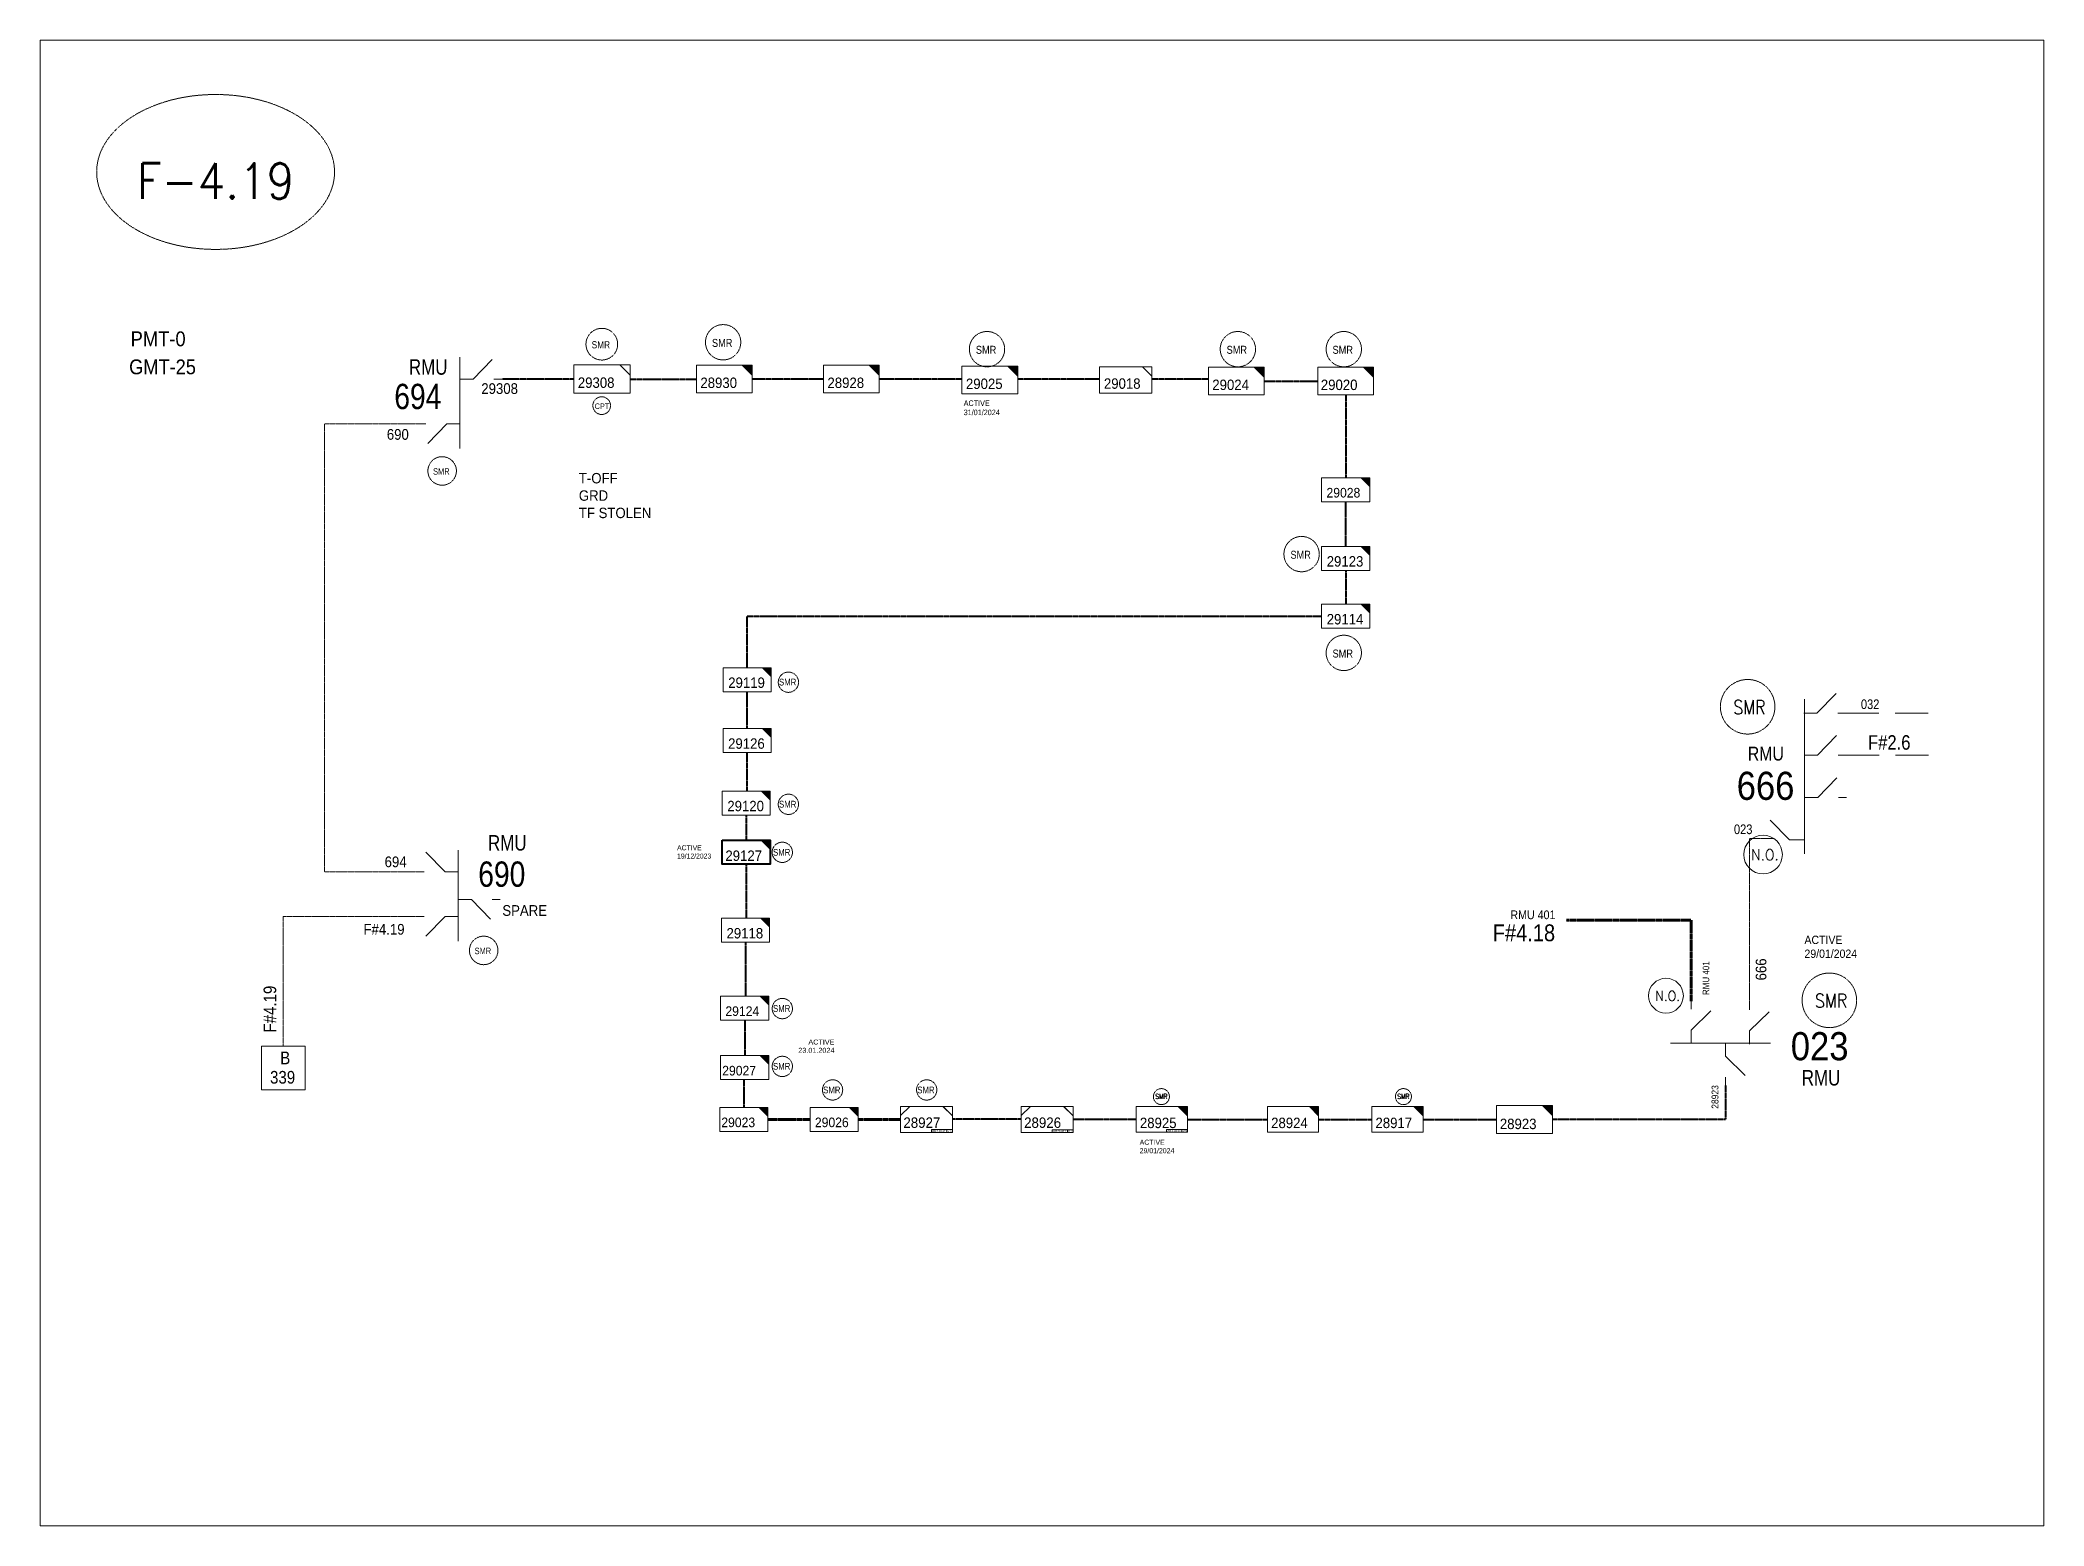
# Model space of a CAD drawing. Header units: metres. Extents: x 65984 to 144644, y -19036 to 23726.
# Drawn here: x 108296 to 110067, y -11304 to -9991 of the extents above; entities that cross this region are included whole.
import ezdxf
from ezdxf.enums import TextEntityAlignment as Align

# ---------------------------------------------------------------- set-up
doc = ezdxf.new("R2010")
doc.units = ezdxf.units.M
doc.header["$MEASUREMENT"] = 0
doc.linetypes.add('DGN Style 3', pattern=[0.013877, 0, -0.013877])
doc.linetypes.add('HIDDEN2', pattern=[2381.25, 1587.5, -793.75])
doc.layers.get('0').update_dxf_attribs({"color": 95, "lineweight": 40})
for name, color, linetype, lineweight in [('CONTRACTOR NAME', 95, 'Continuous', 40), ('d_eos', 111, 'Continuous', 40), ('d_eos no', 121, 'Continuous', 40), ('d_switch', 95, 'Continuous', 40), ('d_tf no', 6, 'Continuous', 40), ('d_ug cable', 95, 'Continuous', 40), ('d_ug main line', 95, 'Continuous', 40), ('d_unit sub', 7, 'Continuous', 40), ('fedr no', 95, 'Continuous', 40), ('GRID STATION  04', 7, 'Continuous', 40), ('Level 37', 7, 'Continuous', 0), ('O H MAIN FEEDER', 4, 'Continuous', 100), ('SW N O', 114, 'Continuous', 30)]:
    doc.layers.add(name, color=color, linetype=linetype, lineweight=lineweight)
doc.styles.add('NASKHF', font='naskhf.shx', dxfattribs={"height": 8})
doc.styles.get("Standard").update_dxf_attribs({"font": 'txt.shx'})
doc.styles.add('Style-Arial', font='arial.ttf')
doc.styles.add('Style-ENGINEERING', font='ENGINEERING.shx')
doc.styles.add('Style-msdefault', font='msdefault.shx')
doc.styles.add('Style-STANDARD', font='STANDARD.shx')

msp = doc.modelspace()

# ---------------------------------------------------------------- texts
at = {"color": 4, "insert": (108997.7, -10885.6), "char_height": 4.364, "attachment_point": 9}
msp.add_mtext('\\FENGINEERING;\\H1x;\\W1.09375;ACTIVE\\P23.01.2024', dxfattribs=at)
at = {"layer": 'CONTRACTOR NAME', "color": 140, "lineweight": 13, "style": 'Style-msdefault', "width": 0.945946}
for s, height, p in [('2017.08.17', 1.7, (109190.7, -10953.9)), ('MTC', 1.42, (109204.5, -10954))]:
    msp.add_text(s, height=height, dxfattribs=at).set_placement(p, align=Align.TOP_LEFT)
at = {"layer": 'CONTRACTOR NAME', "color": 131, "lineweight": 13, "style": 'Style-msdefault', "width": 0.945946}
for s, height, p in [('2017.08.17', 1.7, (109291.7, -10953.7)), ('MTC', 1.42, (109305.5, -10953.8))]:
    msp.add_text(s, height=height, dxfattribs=at).set_placement(p, align=Align.TOP_LEFT)
at = {"layer": 'd_eos no', "color": 7, "linetype": 'Continuous', "lineweight": 13, "style": 'Style-Arial', "width": 0.88}
msp.add_text('PMT-0', height=13.18, dxfattribs=at).set_placement((108375.7, -10248.1), align=Align.TOP_LEFT)
at = {"layer": 'd_eos no', "color": 2, "linetype": 'Continuous', "lineweight": 13}
for s, height, style, width, p in [('RMU', 13.69, 'Style-msdefault', 0.818182, (108621.6, -10272.7)), ('694', 22.39, 'Style-msdefault', 0.833333, (108608.7, -10294.4)), ('RMU', 13.69, 'Style-msdefault', 0.818182, (108691.5, -10693.2)), ('690', 22.39, 'Style-msdefault', 0.833333, (108682.9, -10716.5)), ('023', 24.88, 'Style-Arial', 0.88, (109842.8, -10867.3)), ('RMU', 13.69, 'Style-msdefault', 0.818182, (109852.5, -10900.8))]:
    msp.add_text(s, height=height, dxfattribs=dict(at, style=style, width=width)).set_placement(p, align=Align.TOP_LEFT)
at = {"layer": 'd_eos no', "color": 7, "linetype": 'Continuous', "lineweight": 13, "insert": (108374.4, -10272.9), "char_height": 13.088, "attachment_point": 1, "style": 'NASKHF'}
msp.add_mtext('\\fArial|b0|i0|c178178|p39;\\H1x;\\W0.88;GMT-25\\P', dxfattribs=at)
at = {"layer": 'd_switch', "color": 7, "linetype": 'Continuous', "lineweight": 13, "style": 'Style-ENGINEERING', "width": 0.921053}
for s, p in [('29308', (108685.6, -10293.9)), ('690', (108602.1, -10334.4)), ('F#4.19', (108581.5, -10771.7))]:
    msp.add_text(s, height=9.46, dxfattribs=at).set_placement(p, align=Align.TOP_LEFT)
at = {"layer": 'd_switch', "color": 7, "linetype": 'Continuous', "lineweight": 13, "style": 'Style-ENGINEERING', "width": 0.857143}
for s, p in [('032', (109921.1, -10573.3)), ('023', (109808.9, -10683.8))]:
    msp.add_text(s, height=8.53, dxfattribs=at).set_placement(p, align=Align.TOP_RIGHT)
at = {"layer": 'd_switch', "color": 55, "linetype": 'Continuous', "lineweight": 13, "style": 'Style-ENGINEERING', "width": 0.857143}
msp.add_text('F#2.6', height=12.83, dxfattribs=at).set_placement((109948.6, -10604.9), align=Align.TOP_RIGHT)
at = {"layer": 'd_switch', "color": 7, "linetype": 'Continuous', "lineweight": 13, "style": 'Style-ENGINEERING', "width": 0.921053}
msp.add_text('694', height=9.46, rotation=0.0075, dxfattribs=at).set_placement((108619.6, -10712.1), align=Align.TOP_RIGHT)
at = {"layer": 'd_switch', "color": 94, "linetype": 'Continuous', "lineweight": 13, "style": 'Style-ENGINEERING', "width": 0.921053}
msp.add_text('SPARE', height=9.46, dxfattribs=at).set_placement((108704.2, -10755.1), align=Align.TOP_LEFT)
at = {"layer": 'd_switch', "color": 7, "linetype": 'Continuous', "lineweight": 13, "style": 'Style-ENGINEERING', "width": 0.921053}
for s, height, rotation, p in [('RMU 401', 7.66, 359.9925, (109595, -10759.8)), ('RMU 401', 5.72, 89.9925, (109765, -10834.5)), ('666', 9.46, 89.9925, (109811.8, -10821.6))]:
    msp.add_text(s, height=height, rotation=rotation, dxfattribs=at).set_placement(p, align=Align.TOP_LEFT)
at = {"layer": 'd_switch', "color": 7, "linetype": 'Continuous', "lineweight": 13, "ltscale": 0.762269, "style": 'Style-ENGINEERING', "width": 0.921053}
msp.add_text('28923', height=6.08, rotation=89.9925, dxfattribs=at).set_placement((109772.8, -10935), align=Align.TOP_LEFT)
at = {"layer": 'd_tf no', "color": 2, "linetype": 'Continuous', "lineweight": 13, "style": 'Style-msdefault'}
for s, height, width, p in [('29308', 9.21, 0.945946, (108770.9, -10288.8)), ('28930', 9.21, 0.945946, (108879.2, -10288.9)), ('29024', 9.21, 0.945946, (109331.6, -10290.7)), ('29020', 9.21, 0.945946, (109427.5, -10290.7)), ('29123', 9.21, 0.945946, (109432.7, -10446.7)), ('29114', 9.21, 0.945946, (109432.7, -10497.8)), ('29119', 9.21, 0.945946, (108903.8, -10553.9)), ('29120', 9.21, 0.945946, (108903, -10662.9)), ('29124', 8.5, 0.945946, (108901.3, -10844.5)), ('29026', 8.5, 0.945946, (108980.4, -10942.8)), ('28927', 9.21, 0.953514, (109058.6, -10942.7))]:
    msp.add_text(s, height=height, dxfattribs=dict(at, width=width)).set_placement(p, align=Align.TOP_LEFT)
at = {"layer": 'd_tf no', "color": 194, "linetype": 'Continuous', "lineweight": 13, "style": 'Style-msdefault'}
for s, height, width, p in [('28928', 9.21, 0.945946, (108991.5, -10288.9)), ('29018', 9.21, 0.945946, (109235.8, -10289.6)), ('29028', 8.5, 0.945946, (109432.5, -10386.4)), ('29126', 9.21, 0.945946, (108903.7, -10607.7)), ('29118', 9.21, 0.945946, (108902.3, -10775.3)), ('29023', 8.5, 0.945946, (108897.7, -10942.8)), ('28926', 9.21, 0.953514, (109165.3, -10942.7)), ('28924', 9.21, 0.945946, (109383.6, -10942.9)), ('28923', 9.21, 0.945946, (109585.7, -10943.8))]:
    msp.add_text(s, height=height, dxfattribs=dict(at, width=width)).set_placement(p, align=Align.TOP_LEFT)
at = {"layer": 'd_tf no', "color": 131, "linetype": 'Continuous', "lineweight": 13, "style": 'Style-msdefault', "width": 0.945946}
for s, p in [('29025', (109113.9, -10289.8)), ('28925', (109267.6, -10942.9)), ('28917', (109475.8, -10942.9))]:
    msp.add_text(s, height=9.21, dxfattribs=at).set_placement(p, align=Align.TOP_LEFT)
at = {"layer": 'd_tf no', "color": 1, "linetype": 'Continuous', "lineweight": 13, "style": 'Style-msdefault', "width": 0.945946}
msp.add_text('CPT', height=4.77, dxfattribs=at).set_placement((108785.7, -10311.8), align=Align.TOP_LEFT)
at = {"layer": 'd_tf no', "color": 121, "linetype": 'Continuous', "lineweight": 40, "style": 'Style-msdefault', "width": 0.945946}
msp.add_text('29127', height=9.21, dxfattribs=at).set_placement((108901.3, -10706.8), align=Align.TOP_LEFT)
at = {"layer": 'd_tf no', "color": 121, "linetype": 'Continuous', "lineweight": 13, "style": 'Style-msdefault', "width": 0.945946}
msp.add_text('29027', height=8.5, dxfattribs=at).set_placement((108898.5, -10897.1), align=Align.TOP_LEFT)
at = {"layer": 'd_tf no', "color": 131, "linetype": 'Continuous', "lineweight": 40, "attachment_point": 1, "style": 'NASKHF'}
for s, insert, char_height in [('\\Fmsdefault;\\H1x;\\W0.945946;ACTIVE\\P31/01/2024', (109111.9, -10309.1), 4.881), ('\\Fmsdefault;\\H1x;\\W0.945946;ACTIVE\\P29/01/2024', (109854.9, -10782.1), 7.347), ('\\Fmsdefault;\\H1x;\\W0.945946;ACTIVE\\P29/01/2024', (109267.4, -10962.4), 4.459)]:
    msp.add_mtext(s, dxfattribs=dict(at, insert=insert, char_height=char_height))
at = {"layer": 'd_tf no', "color": 2, "linetype": 'Continuous', "lineweight": 13, "insert": (108771.8, -10373.2), "char_height": 9.207, "attachment_point": 1, "style": 'NASKHF'}
msp.add_mtext('\\Fmsdefault;\\H1x;\\W0.945946;T-OFF \\PGRD\\PTF STOLEN', dxfattribs=at)
at = {"layer": 'd_tf no', "color": 1, "linetype": 'Continuous', "lineweight": 40, "ltscale": 2.501299, "char_height": 12.329, "width": 66.68, "attachment_point": 5, "line_spacing_factor": 1.2, "style": 'Style-STANDARD'}
for insert in [(109806.2, -10580.1), (109878.4, -10839.5)]:
    msp.add_mtext('\\H1x;\\W0.909091;SMR\\P', dxfattribs=dict(at, insert=insert))
at = {"layer": 'd_tf no', "color": 121, "linetype": 'Continuous', "lineweight": 40, "insert": (108858.6, -10702.2), "char_height": 4.396, "attachment_point": 1, "style": 'NASKHF'}
msp.add_mtext('\\Fmsdefault;\\H1x;\\W0.945946;ACTIVE\\P19/12/2023', dxfattribs=at)
at = {"layer": 'd_tf no', "color": 1, "linetype": 'Continuous', "lineweight": 40, "ltscale": 1.163586, "char_height": 4.266, "attachment_point": 5, "line_spacing_factor": 1.2, "style": 'Style-STANDARD'}
for insert in [(109286.6, -10924.1), (109500.4, -10924.1)]:
    msp.add_mtext('\\H1x;\\W0.909091;SMR\\P', dxfattribs=dict(at, insert=insert))
at = {"layer": 'fedr no', "color": 6, "linetype": 'Continuous', "lineweight": 13, "insert": (108450.8, -10115.2), "char_height": 31.28, "attachment_point": 5, "style": 'Style-STANDARD'}
msp.add_mtext('F-4.19', dxfattribs=at)
at = {"layer": 'GRID STATION  04', "color": 55, "linetype": 'Continuous', "lineweight": 13, "style": 'Style-msdefault', "width": 0.888889}
msp.add_text('F#4.18', height=14.9, dxfattribs=at).set_placement((109579.4, -10772.1), align=Align.TOP_LEFT)
at = {"layer": 'GRID STATION  04', "color": 194, "linetype": 'Continuous', "lineweight": 13, "style": 'Style-msdefault', "width": 0.888889}
msp.add_text('F#4.19', height=11.2, rotation=90, dxfattribs=at).set_placement((108493.2, -10867.7), align=Align.TOP_LEFT)
for s, p in [('B', (108507.9, -10884.5)), ('339', (108498.9, -10901.6))]:
    msp.add_text(s, height=11.2, dxfattribs=at).set_placement(p, align=Align.TOP_LEFT)
at = {"layer": 'Level 37', "color": 1, "linetype": 'Continuous', "lineweight": 13, "ltscale": 0.894638, "style": 'Style-msdefault', "width": 0.86}
msp.add_text('SMR', height=6.36, rotation=359.9996, dxfattribs=at).set_placement((108799.4, -10263.1), align=Align.RIGHT)
at = {"layer": 'Level 37', "color": 1, "linetype": 'Continuous', "lineweight": 13, "ltscale": 0.994042, "style": 'Style-msdefault', "width": 0.86}
for p in [(108907.5, -10261.8), (109140.7, -10267.9), (109362.3, -10267.9), (109455.9, -10267.9), (109418.7, -10449), (109455.9, -10536.3)]:
    msp.add_text('SMR', height=7.06, rotation=359.9996, dxfattribs=at).set_placement(p, align=Align.RIGHT)
at = {"layer": 'Level 37', "color": 1, "linetype": 'Continuous', "lineweight": 13, "ltscale": 0.805174, "style": 'Style-msdefault', "width": 0.86}
for p in [(108657.6, -10374.7), (108694.3, -10798.4)]:
    msp.add_text('SMR', height=5.72, rotation=359.9996, dxfattribs=at).set_placement(p, align=Align.RIGHT)
at = {"layer": 'Level 37', "color": 1, "linetype": 'Continuous', "lineweight": 13, "style": 'Style-msdefault', "width": 0.86}
for p in [(108964, -10561), (108964, -10668.9), (108958.7, -10711.4), (108958.7, -10849.4), (108958.7, -10900.5), (109003, -10921.4), (109086.2, -10921.4)]:
    msp.add_text('SMR', height=5.99, rotation=359.9996, dxfattribs=at).set_placement(p, align=Align.RIGHT)
at = {"layer": 'Level 37', "color": 2, "linetype": 'Continuous', "lineweight": 13}
for s, height, style, width, p in [('RMU', 12.19, 'Style-msdefault', 0.86, (109804.8, -10615.1)), ('666', 24.88, 'Style-Arial', 0.88, (109795, -10637.2))]:
    msp.add_text(s, height=height, dxfattribs=dict(at, style=style, width=width)).set_placement(p, align=Align.TOP_LEFT)

# ---------------------------------------------------------------- blocks, each defined once
blk = doc.blocks.new('TF_8')
at = {"color": 0, "linetype": 'ByBlock', "lineweight": -2}
blk.add_line((6.3, 4.95), (9.9, 1.35), dxfattribs=at)
blk.add_3dface([(-10.1, 4.95), (9.9, 4.95), (9.9, -5.05), (-10.1, -5.05)], dxfattribs=at)
blk = doc.blocks.new('exist.us-1000kva')
at = {"color": 0, "linetype": 'ByBlock', "lineweight": -2, "flags": 128}
blk.add_lwpolyline([(40, 12.9), (32.8, 20), (40, 20)], close=True, dxfattribs=at)
at = {"color": 0, "linetype": 'ByBlock', "lineweight": -2, "extrusion": (0, 0, -1)}
blk.add_solid([(-40, 12.9), (-32.8, 20), (-40, 20)], dxfattribs=at)
at = {"color": 0, "linetype": 'ByBlock', "lineweight": -2, "xscale": 2, "yscale": 2}
blk.add_blockref('TF_8', (20.2, 10.1), dxfattribs=at)
blk = doc.blocks.new('*U1050')
at = {"layer": 'CONTRACTOR NAME', "color": 140, "lineweight": 13, "ltscale": 0.498271, "flags": 128}
for points in [[(1.71, -0.49), (-3.71, -0.49), (-3.71, 0.49), (1.71, 0.49)], [(3.71, -0.49), (1.71, -0.49), (1.71, 0.49), (3.71, 0.49)]]:
    blk.add_lwpolyline(points, close=True, dxfattribs=at)
at = {"layer": 'CONTRACTOR NAME', "color": 140, "lineweight": 13, "style": 'Style-msdefault', "width": 0.945946}
for s, height, p in [('2017.08.17', 0.683, (-3.48, 0.35)), ('MTC', 0.572, (2.05, 0.29))]:
    blk.add_text(s, height=height, dxfattribs=at).set_placement(p, align=Align.TOP_LEFT)
blk = doc.blocks.new('*U1051')
at = {"layer": 'd_eos', "color": 2, "linetype": 'Continuous', "lineweight": 13, "ltscale": 1.588397}
for p, q in [((-4.65, 7.44), (-11.44, 14.45)), ((0, -16.16), (0, 16.17)), ((-12.09, 7.44), (-14.92, 7.44)), ((0, 7.44), (-4.65, 7.44)), ((0, -8.41), (4.65, -8.41)), ((4.65, -8.41), (11.45, -15.42)), ((12.09, -8.41), (14.92, -8.41))]:
    blk.add_line(p, q, dxfattribs=at)
blk = doc.blocks.new('*U2528')
at = {"layer": 'd_unit sub', "color": 2, "linetype": 'Continuous', "lineweight": 13, "flags": 128}
for points in [[(-9.48, 1.38), (-6.07, 4.73), (-9.48, 4.73)], [(9.49, 1.32), (6.02, 4.73), (9.5, 4.73)]]:
    blk.add_lwpolyline(points, close=True, dxfattribs=at)
at = {"layer": 'd_unit sub', "color": 2, "linetype": 'Continuous', "lineweight": 13, "xscale": 0.9486633457507596, "yscale": 0.9486633457507596, "zscale": 0.4380515265747434, "rotation": 359.9999999999999}
blk.add_blockref('TF_8', (0.1, 0.04), dxfattribs=at)
blk = doc.blocks.new('*U2529')
at = {"layer": 'd_tf no', "color": 194, "linetype": 'Continuous', "lineweight": 13, "flags": 128}
for points in [[(-9.48, 1.38), (-6.07, 4.73), (-9.48, 4.73)], [(9.49, 1.32), (6.02, 4.73), (9.5, 4.73)]]:
    blk.add_lwpolyline(points, close=True, dxfattribs=at)
at = {"layer": 'd_tf no', "color": 194, "linetype": 'Continuous', "lineweight": 13, "xscale": 0.9486633457507596, "yscale": 0.9486633457507596, "zscale": 0.4380515265747434, "rotation": 359.9999999999999}
blk.add_blockref('TF_8', (0.1, 0.04), dxfattribs=at)
blk = doc.blocks.new('*U893')
at = {"layer": 'SW N O', "color": 3, "lineweight": 13}
blk.add_circle((0, 0), 16.8, dxfattribs=at)
at = {"layer": 'SW N O', "color": 3, "lineweight": 13, "style": 'Style-STANDARD'}
blk.add_text('N.O.', height=9.6, dxfattribs=at).set_placement((1.7, -0.2), align=Align.MIDDLE_CENTER)

# ---------------------------------------------------------------- linework, layer by layer
at = {"layer": 'CONTRACTOR NAME', "color": 140, "lineweight": 13, "ltscale": 0.498271, "flags": 128}
for points in [[(109203.7, -10955.9), (109190.2, -10955.9), (109190.2, -10953.5), (109203.7, -10953.5)], [(109208.6, -10955.9), (109203.7, -10955.9), (109203.7, -10953.5), (109208.6, -10953.5)]]:
    msp.add_lwpolyline(points, close=True, dxfattribs=at)
at = {"layer": 'CONTRACTOR NAME', "color": 131, "lineweight": 13, "ltscale": 0.498271, "flags": 128}
for points in [[(109304.6, -10955.7), (109291.1, -10955.7), (109291.1, -10953.3), (109304.6, -10953.3)], [(109309.6, -10955.7), (109304.6, -10955.7), (109304.6, -10953.3), (109309.6, -10953.3)]]:
    msp.add_lwpolyline(points, close=True, dxfattribs=at)
at = {"layer": 'd_eos', "color": 7, "linetype": 'Continuous', "lineweight": 13, "ltscale": 1.588397}
for p, q in [((109865.9, -10585.4), (109882.9, -10568)), ((109854.4, -10585.4), (109865.9, -10585.4)), ((109855, -10573), (109855, -10709.8)), ((109884.5, -10585.4), (109891.5, -10585.4)), ((109866.3, -10622.7), (109883.2, -10605.3)), ((109854.7, -10622.7), (109866.3, -10622.7)), ((109884.8, -10622.7), (109891.9, -10622.7)), ((109866.6, -10660.1), (109883.5, -10642.6)), ((109855, -10660.1), (109866.6, -10660.1)), ((109885.1, -10660.1), (109892.1, -10660.1)), ((109841.6, -10697.4), (109824.7, -10680)), ((109827.6, -10696.3), (109820.6, -10696.3)), ((109855, -10697.4), (109841.6, -10697.4)), ((109754.9, -10847), (109754.9, -10839.9)), ((109754.9, -10865.5), (109772.3, -10848.6)), ((109806.3, -10847.7), (109806.3, -10840.7)), ((109806.3, -10866.2), (109823.8, -10849.3)), ((109754.9, -10877), (109754.9, -10865.5)), ((109806.3, -10877.8), (109806.3, -10866.2)), ((109736.4, -10877), (109824.9, -10877)), ((109785.1, -10877), (109785.1, -10888.6)), ((109785.1, -10888.6), (109802.6, -10905.5)), ((109785.1, -10907.1), (109785.1, -10914.2))]:
    msp.add_line(p, q, dxfattribs=at)
at = {"layer": 'd_eos', "color": 2, "linetype": 'Continuous', "lineweight": 13, "ltscale": 1.588397}
for p, q in [((108653.6, -10725.8), (108636.7, -10708.3)), ((108665.2, -10706.5), (108665.2, -10786.9)), ((108635.1, -10725.8), (108628.1, -10725.8)), ((108665.2, -10725.8), (108653.6, -10725.8)), ((108635.1, -10765.2), (108628.1, -10765.2)), ((108653.6, -10765.2), (108636.7, -10782.6)), ((108665.2, -10765.2), (108653.6, -10765.2)), ((108665.2, -10750.2), (108676.8, -10750.2)), ((108676.8, -10750.2), (108693.7, -10767.6)), ((108695.3, -10750.2), (108702.3, -10750.2))]:
    msp.add_line(p, q, dxfattribs=at)
at = {"layer": 'd_ug cable', "color": 194, "linetype": 'DGN Style 3', "lineweight": 40}
for p, q in [((108817.1, -10290.2), (108875.7, -10290.2)), ((109377.3, -10292), (109424.8, -10292)), ((109449.5, -10304.3), (109449.5, -10377.4)), ((109449.5, -10438), (109449.5, -10398.7)), ((109449.5, -10459.3), (109449.5, -10489.2)), ((108918.4, -10856.7), (108918.4, -10888.1)), ((109162.6, -10944.2), (109101.9, -10944.2)), ((109264.4, -10944.5), (109208.6, -10944.5)), ((109309.6, -10944.5), (109380.4, -10944.5))]:
    msp.add_line(p, q, dxfattribs=at)
at = {"layer": 'd_ug cable', "color": 194, "linetype": 'DGN Style 3', "lineweight": 100}
for p, q in [((108938.8, -10944.5), (108976.1, -10944.5)), ((109018.6, -10944.5), (109055.9, -10944.5))]:
    msp.add_line(p, q, dxfattribs=at)
at = {"layer": 'd_ug cable', "color": 194, "linetype": 'DGN Style 3', "lineweight": 40, "flags": 128}
for points in [[(108767.3, -10290.2), (108703.9, -10290.2)], [(108988, -10290.2), (108925, -10290.2)], [(109110.4, -10290.2), (109037.3, -10290.2)], [(109232, -10290.2), (109159.6, -10290.2)], [(109328.1, -10290.2), (109278.3, -10290.2)], [(108920.6, -10545.2), (108920.6, -10499.8), (109428.2, -10499.8)], [(108920.4, -10566.5), (108920.4, -10599)], [(108920.4, -10620.3), (108920.4, -10654.2)], [(108919.7, -10675.5), (108919.7, -10697.7)], [(108919.7, -10719), (108919.7, -10766.6)], [(108919, -10787.8), (108919, -10835.5)], [(108917.6, -10909.3), (108917.6, -10933.8)], [(109785.1, -10914.2), (109785.1, -10944.5), (109632.3, -10944.5)], [(109425.6, -10944.5), (109472.7, -10944.5)], [(109517.8, -10944.5), (109582.7, -10944.5)]]:
    msp.add_lwpolyline(points, dxfattribs=at)
at = {"layer": 'd_ug cable', "color": 194, "linetype": 'DGN Style 3', "lineweight": 13, "flags": 128}
for points in [[(108628.1, -10725.8), (108547, -10725.8), (108547, -10329.7), (108629.6, -10329.7)], [(109806.3, -10840.7), (109806.3, -10696.3), (109820.6, -10696.3)], [(108510.5, -10879.7), (108510.5, -10765.2), (108630.6, -10765.2)]]:
    msp.add_lwpolyline(points, dxfattribs=at)
at = {"layer": 'd_ug cable', "color": 251, "linetype": 'DGN Style 3', "lineweight": 100, "flags": 128}
for points in [[(109644.3, -10768.5), (109754.9, -10768.5)], [(109754.9, -10768.5), (109754.9, -10839.9)]]:
    msp.add_lwpolyline(points, dxfattribs=at)
at = {"layer": 'd_ug cable', "color": 2, "linetype": 'DGN Style 3', "lineweight": 13}
for centre, radius in [((108792.1, -10259.4), 14), ((108899.3, -10257.7), 15.6), ((109132.5, -10263.8), 15.6), ((109354.2, -10263.8), 15.6), ((109447.8, -10263.8), 15.6), ((108651, -10371.4), 12.6), ((109410.5, -10444.9), 15.6), ((109447.8, -10532.2), 15.6), ((108957, -10558.1), 8.96), ((109804.7, -10579.8), 24.1), ((108957, -10666), 8.96), ((108951.6, -10708.4), 8.96), ((108687.7, -10795.1), 12.6), ((109876.9, -10839.2), 24.1), ((108951.6, -10846.5), 8.96), ((108951.6, -10897.6), 8.96), ((108996, -10918.4), 8.96), ((109079.2, -10918.4), 8.96), ((109286.6, -10924.3), 7.08), ((109500.5, -10924.3), 7.08)]:
    msp.add_circle(centre, radius, dxfattribs=at)
at = {"layer": 'd_ug cable', "color": 2, "linetype": 'DGN Style 3', "lineweight": 0}
msp.add_circle((108792, -10313.7), 7.81, dxfattribs=at)
at = {"layer": 'd_ug main line', "color": 1, "linetype": 'HIDDEN2', "lineweight": 13, "ltscale": 0.018289}
for points in [[(109891.5, -10585.4), (109977.3, -10585.4)], [(109891.9, -10622.7), (109977.3, -10622.7)]]:
    msp.add_lwpolyline(points, dxfattribs=at)
at = {"layer": 'fedr no', "color": 82, "linetype": 'DGN Style 3', "lineweight": 13, "true_color": 0x1dc70e}
msp.add_ellipse((108450.8, -10107.2), major_axis=(105.1, 0), ratio=0.651175, dxfattribs=at)
at = {"layer": 'GRID STATION  04', "color": 194, "linetype": 'Continuous', "lineweight": 13, "ltscale": 1.313769, "flags": 128}
msp.add_lwpolyline([(108491.3, -10918.2), (108491.3, -10879.7), (108529.8, -10879.7), (108529.8, -10918.2)], close=True, dxfattribs=at)
at = {"layer": 'O H MAIN FEEDER', "color": 140, "lineweight": 13, "ltscale": 0.861012, "flags": 128}
msp.add_lwpolyline([(110066.5, -9990.7), (108295.7, -9990.7), (108295.7, -11303.6), (110066.5, -11303.6)], close=True, dxfattribs=at)

# ---------------------------------------------------------------- block references
at = {"layer": 'CONTRACTOR NAME', "color": 140, "lineweight": 13, "ltscale": 0.498271, "xscale": 2.48832, "yscale": 2.48832, "zscale": 2.48832}
msp.add_blockref('*U1050', (109092.7, -10954.7), dxfattribs=at)
at = {"layer": 'd_eos', "color": 2, "linetype": 'Continuous', "lineweight": 13, "ltscale": 1.588397, "extrusion": (0, 0, -1), "xscale": 2.488319999999999, "yscale": 2.488319999999999, "zscale": 2.488319999999999, "rotation": 180}
msp.add_blockref('*U1051', (-108666.7, -10311.2), dxfattribs=at)
at = {"layer": 'd_tf no', "color": 2, "linetype": 'Continuous', "lineweight": 40, "xscale": 1.061921083366879, "yscale": 1.061921083366879, "zscale": 1.061921083366879, "rotation": 359.9999999999999}
msp.add_blockref('exist.us-1000kva', (108898.5, -10719), dxfattribs=at)
at = {"layer": 'd_tf no', "color": 194, "linetype": 'Continuous', "lineweight": 13, "xscale": 2.424192175907614, "yscale": 2.424192175907614, "zscale": 2.424192175907614}
msp.add_blockref('*U2529', (109185.6, -10944.4), dxfattribs=at)
at = {"layer": 'd_unit sub', "color": 2, "linetype": 'Continuous', "lineweight": 13}
for name, p, xscale, yscale, zscale in [('TF_8', (108792.4, -10290.1), 2.491792034661326, 2.491792034661326, 1.061921083366879), ('*U2528', (109078.9, -10944.4), 2.424192175907614, 2.424192175907614, 2.424192175907614)]:
    msp.add_blockref(name, p, dxfattribs=dict(at, xscale=xscale, yscale=yscale, zscale=zscale))
at = {"layer": 'd_unit sub', "color": 2, "linetype": 'Continuous', "lineweight": 13, "zscale": 1.061921083366879, "rotation": 359.9999999999999}
for p, xscale, yscale in [((108875.7, -10302.5), 1.230897294320241, 1.230897294320241), ((109328.1, -10304.3), 1.230897294320241, 1.230897294320241), ((109424.8, -10304.3), 1.230897294320241, 1.230897294320241), ((109428.2, -10459.3), 1.061921083366879, 1.061921083366879), ((109428.2, -10510.4), 1.061921083366879, 1.061921083366879), ((108899.4, -10566.5), 1.061921083366879, 1.061921083366879), ((108898.5, -10675.5), 1.061921083366879, 1.061921083366879), ((108897.1, -10856.7), 1.061921083366879, 1.061921083366879), ((108897.1, -10909.3), 1.061921083366879, 1.061921083366879), ((108976.1, -10955.1), 1.061921083366879, 1.061921083366879)]:
    msp.add_blockref('exist.us-1000kva', p, dxfattribs=dict(at, xscale=xscale, yscale=yscale))
at = {"layer": 'd_unit sub', "color": 194, "linetype": 'Continuous', "lineweight": 13, "zscale": 1.061921083366879, "rotation": 359.9999999999999}
for p, xscale, yscale in [((108988, -10302.5), 1.230897294320241, 1.230897294320241), ((109428.2, -10398.7), 1.061921083366879, 1.061921083366879), ((108899.2, -10620.3), 1.061921083366879, 1.061921083366879), ((108897.8, -10787.8), 1.061921083366879, 1.061921083366879), ((108896.3, -10955.1), 1.061921083366879, 1.061921083366879), ((109380.4, -10955.7), 1.129593633916104, 1.129593633916104), ((109582.7, -10956.9), 1.240163015179926, 1.240163015179926)]:
    msp.add_blockref('exist.us-1000kva', p, dxfattribs=dict(at, xscale=xscale, yscale=yscale))
at = {"layer": 'd_unit sub', "color": 131, "linetype": 'Continuous', "lineweight": 13, "zscale": 1.061921083366879, "rotation": 359.9999999999999}
for p, xscale, yscale in [((109110.4, -10303.4), 1.230897294320241, 1.230897294320241), ((109264.4, -10955.7), 1.129593633916104, 1.129593633916104), ((109472.7, -10955.7), 1.129593633916104, 1.129593633916104)]:
    msp.add_blockref('exist.us-1000kva', p, dxfattribs=dict(at, xscale=xscale, yscale=yscale))
at = {"layer": 'd_unit sub', "color": 194, "linetype": 'Continuous', "lineweight": 13, "xscale": 2.312188655945086, "yscale": 2.312188655945086, "zscale": 1.061921083366879}
msp.add_blockref('TF_8', (109255.4, -10290.9), dxfattribs=at)
at = {"layer": 'SW N O', "color": 3, "lineweight": 13}
for p, xscale, yscale, zscale in [((109818.3, -10710.4), 1.015891756576153, 1.015891756576153, 1.015891756576153), ((109732.5, -10835.1), 0.9143025809185379, 0.9143025809185379, 0.9143025809185379)]:
    msp.add_blockref('*U893', p, dxfattribs=dict(at, xscale=xscale, yscale=yscale, zscale=zscale))

msp.set_redraw_order([(e.dxf.handle, doc.entitydb.next_handle()) for e in msp.query("TEXT MTEXT ATTDEF DIMENSION ARC_DIMENSION")])  # texts and dimensions are drawn at this point

doc.saveas('drawing.dxf')
